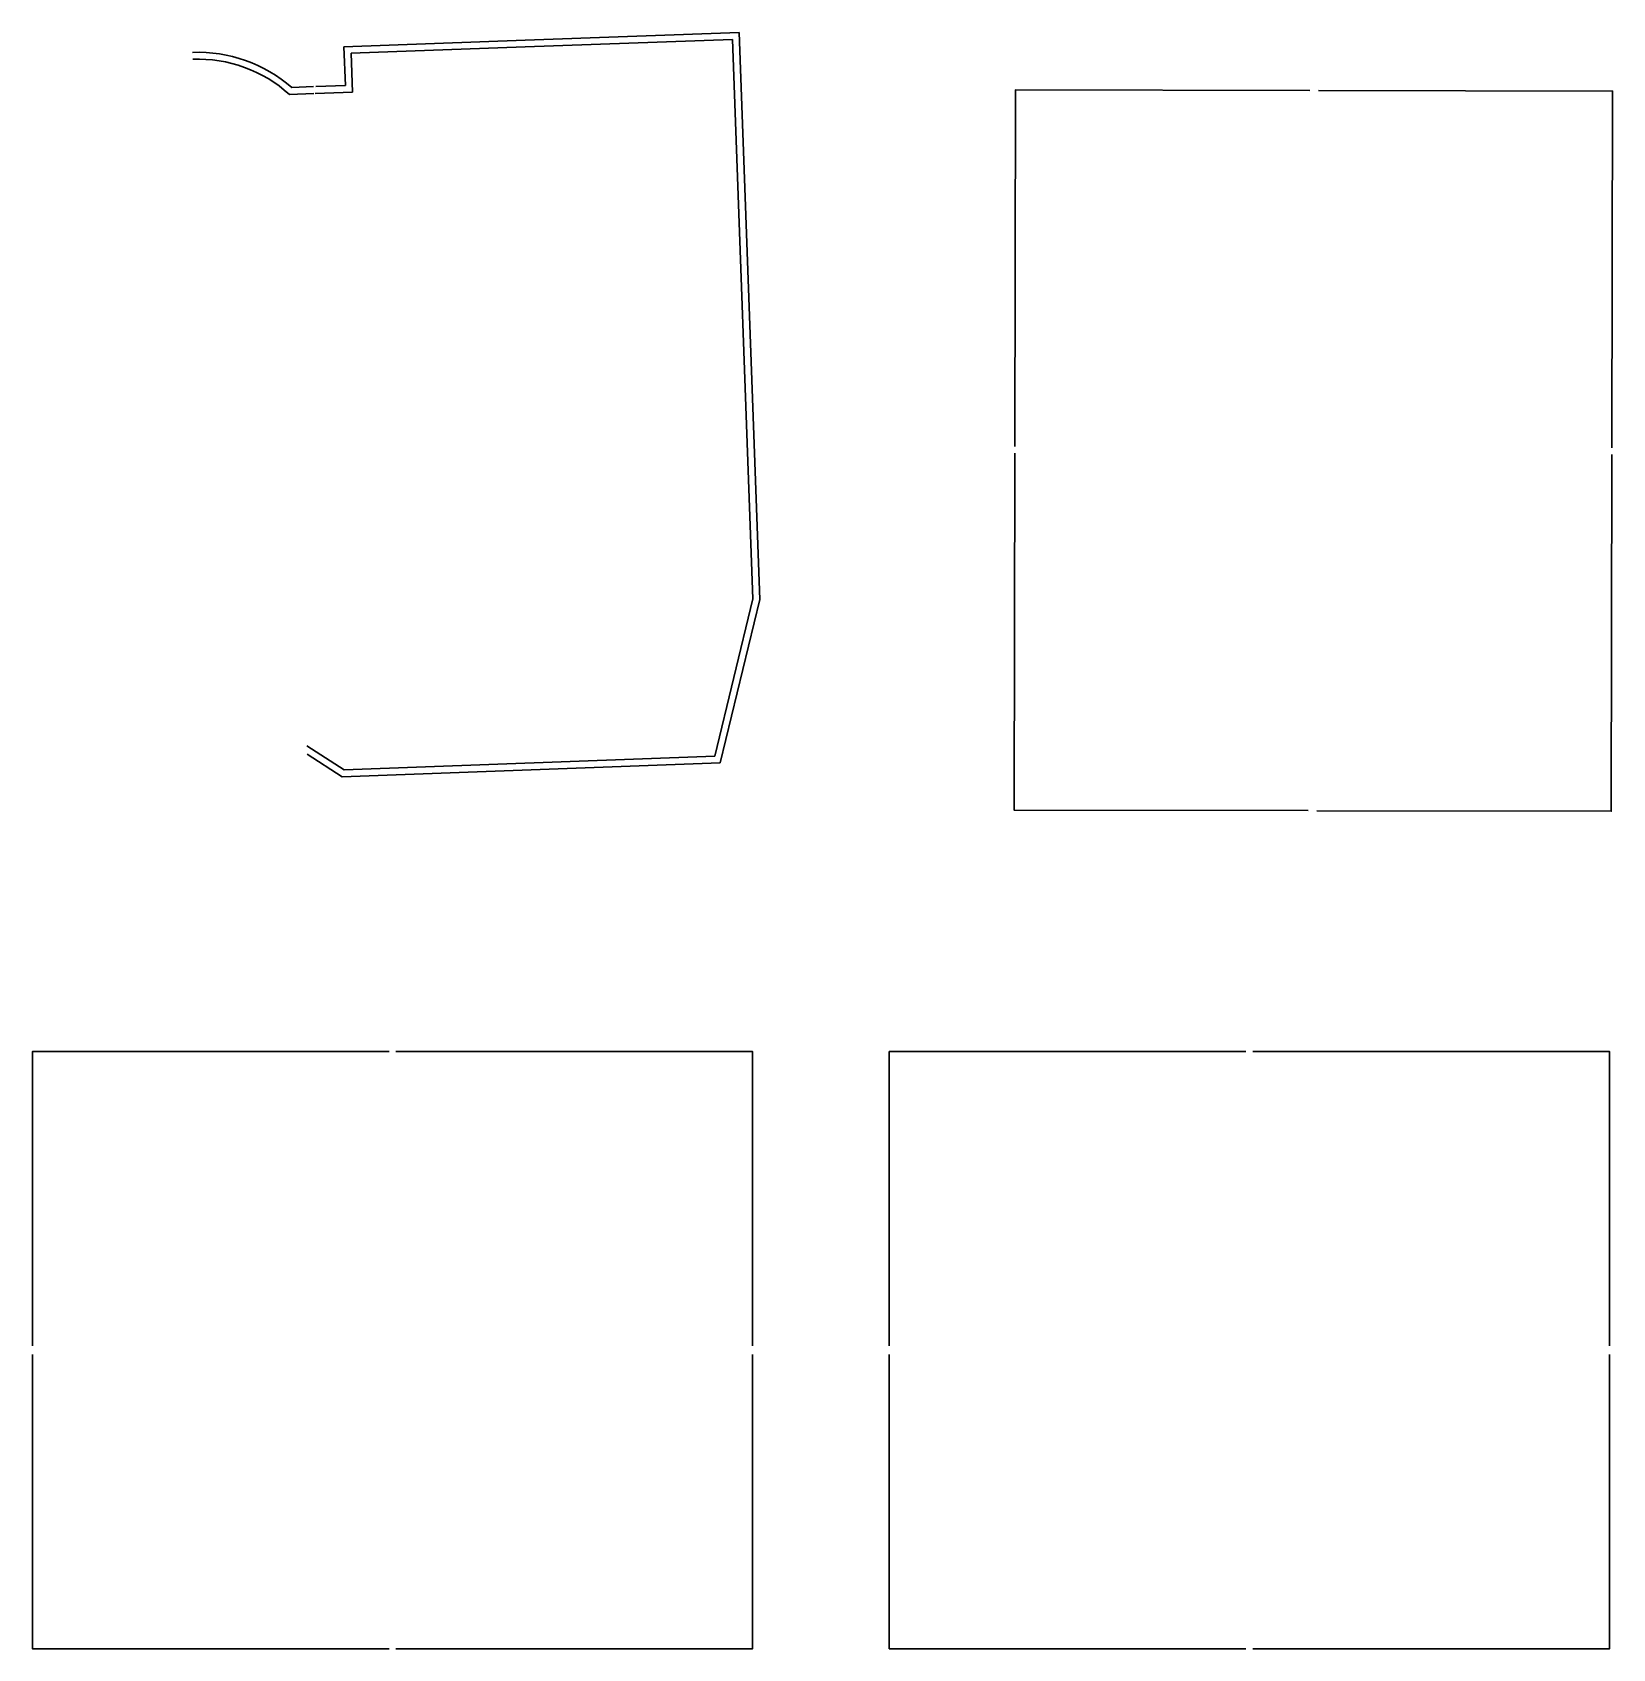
# Model space of a CAD drawing. Header units: metres. Extents: x 539 to 782, y 164 to 633.
# Drawn here: x 538.51 to 573.18, y 595.8 to 631.26 of the extents above; entities that cross this region are included whole.
import ezdxf

# ---------------------------------------------------------------- set-up
doc = ezdxf.new("R2010")
doc.units = ezdxf.units.M
doc.layers.add('03', color=3, linetype='Continuous', lineweight=30)

msp = doc.modelspace()

# ---------------------------------------------------------------- linework, layer by layer
at = {"layer": '03', "linetype": 'Continuous'}
for p, q in [((549.323, 631.088), (554.02, 631.259)), ((554.02, 631.259), (554.474, 618.818)), ((549.323, 631.088), (545.351, 630.943)), ((545.351, 630.943), (545.382, 630.093)), ((545.506, 630.799), (549.329, 630.938)), ((545.506, 630.799), (545.537, 629.949)), ((549.329, 630.938), (553.876, 631.104)), ((553.876, 631.104), (554.324, 618.833)), ((545.382, 630.093), (544.733, 630.07)), ((544.688, 629.918), (544.153, 629.898)), ((544.683, 630.068), (544.208, 630.05)), ((545.537, 629.949), (544.722, 629.919)), ((553.485, 615.379), (554.324, 618.833)), ((553.604, 615.234), (554.474, 618.818)), ((545.353, 615.083), (544.535, 615.607)), ((545.312, 614.931), (544.541, 615.425)), ((553.604, 615.234), (545.312, 614.931)), ((545.353, 615.083), (553.485, 615.379))]:
    msp.add_line(p, q, dxfattribs=at)
at = {"layer": '03', "ltscale": 0.25}
for points in [[(560.068, 622.174), (560.084, 629.999), (566.539, 629.986)], [(566.73, 629.985), (573.184, 629.972), (573.168, 622.147)], [(566.506, 614.186), (560.052, 614.199), (560.068, 622.024)], [(573.168, 621.997), (573.152, 614.172), (566.697, 614.185)], [(538.515, 602.448), (538.515, 608.902), (546.34, 608.902)], [(546.49, 608.902), (554.315, 608.902), (554.315, 602.448)], [(557.315, 602.448), (557.315, 608.902), (565.14, 608.902)], [(565.29, 608.902), (573.115, 608.902), (573.115, 602.448)], [(546.34, 595.802), (538.515, 595.802), (538.515, 602.257)], [(554.315, 602.257), (554.315, 595.802), (546.49, 595.802)], [(565.14, 595.802), (557.315, 595.802), (557.315, 602.257)], [(573.115, 602.257), (573.115, 595.802), (565.29, 595.802)]]:
    msp.add_lwpolyline(points, dxfattribs=at)
at = {"layer": '03', "linetype": 'Continuous'}
for radius, start in [(3.143, 48.9991), (2.993, 47.875)]:
    msp.add_arc((542.146, 627.678), radius, start, 92.16, dxfattribs=at)

doc.saveas('drawing.dxf')
